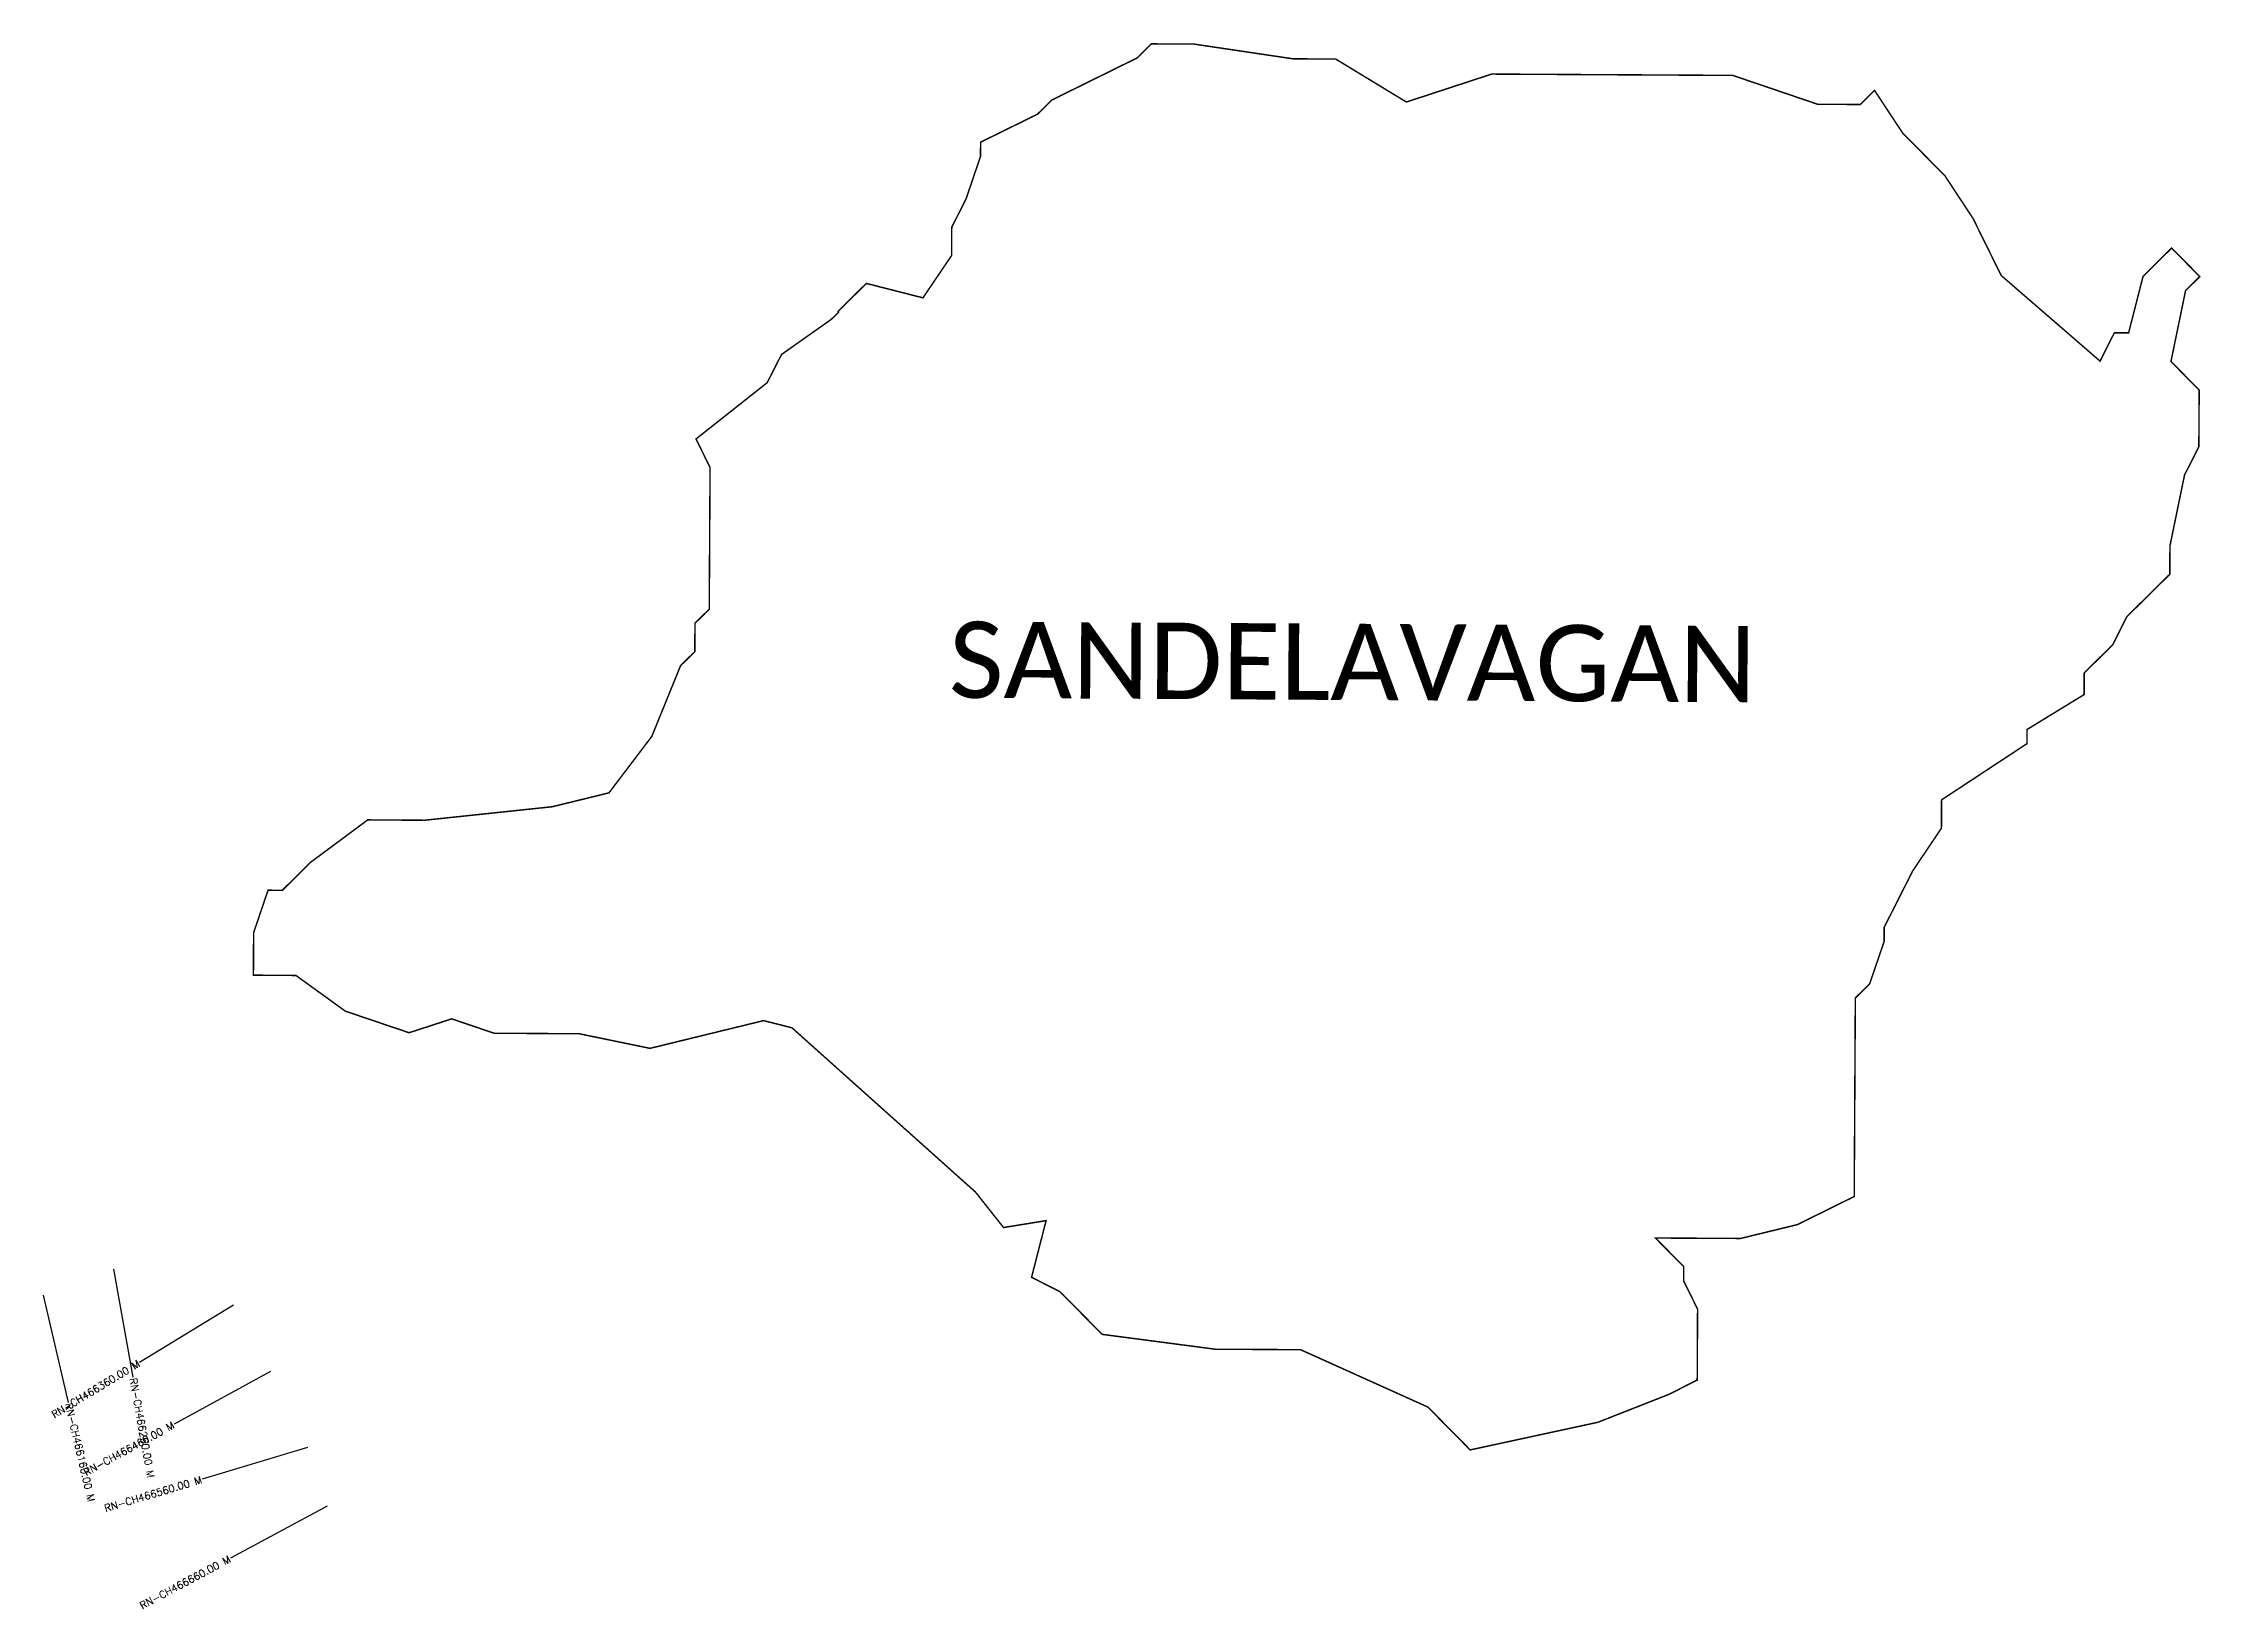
# Model space of a CAD drawing. Header units: metres. Extents: x 308589 to 313543, y 1909940 to 1912075.
# Drawn here: x 310601 to 313543, y 1909940 to 1912075 of the extents above; entities that cross this region are included whole.
import ezdxf
from ezdxf.enums import TextEntityAlignment as Align

# ---------------------------------------------------------------- set-up
doc = ezdxf.new("R2010")
doc.units = ezdxf.units.M
for name, color, linetype in [('CS', 134, 'Continuous'), ('CSMark', 6, 'Continuous'), ('VILLAGE NAME', 250, 'Continuous')]:
    doc.layers.add(name, color=color, linetype=linetype)
doc.styles.get("Standard").update_dxf_attribs({"font": 'simplex.shx'})

msp = doc.modelspace()

# ---------------------------------------------------------------- texts
at = {"layer": 'CSMark'}
for s, rotation, p in [('RN-CH466360.00 M', 31.3444, (310731.6, 1910275.2)), ('RN-CH466460.00 M', 28.6299, (310778.6, 1910191)), ('RN-CH466560.00 M', 16.7544, (310817, 1910116.1)), ('RN-CH466660.00 M', 28.2096, (310855.4, 1910008.3))]:
    msp.add_text(s, height=10, rotation=rotation, dxfattribs=at).set_placement(p, align=Align.MIDDLE_RIGHT)
for s, rotation, p in [('RN-CH466260.00 M', 280.2385, (310723.7, 1910254.3)), ('RN-CH466160.00 M', 283.22, (310635.5, 1910220.2))]:
    msp.add_text(s, height=10, rotation=rotation, dxfattribs=at).set_placement(p, align=Align.MIDDLE_LEFT)
at = {"layer": 'VILLAGE NAME', "insert": (311836.5, 1911286.2), "char_height": 104.042, "attachment_point": 1, "rotation": 359.6762}
msp.add_mtext_dynamic_manual_height_columns('{\\fCalibri|b0|i0|c0|p34;SANDELAVAGAN}', width=1419.772, gutter_width=520.2, heights=[0], dxfattribs=at)

# ---------------------------------------------------------------- linework, layer by layer
at = {"color": 6, "const_width": 2, "flags": 128}
msp.add_lwpolyline([(311800.7, 1911727.6), (311839.8, 1911785.4), (311840, 1911824), (311859.5, 1911862.6), (311879.2, 1911920.5), (311879.3, 1911939.9), (311956.9, 1911978.1), (311976.4, 1911997.4), (312092.7, 1912054.8), (312112.2, 1912074), (312170.2, 1912073.7), (312305.5, 1912053.6), (312363.5, 1912053.3), (312459.9, 1911994.7), (312576.2, 1912032.8), (312905, 1912031), (313020.8, 1911991.6), (313078.9, 1911991.3), (313098.3, 1912010.5), (313136.7, 1911952.3), (313194.4, 1911893.9), (313232.7, 1911835.7), (313271, 1911758.1), (313405.8, 1911641.3), (313425.3, 1911679.9), (313444.7, 1911679.8), (313464.5, 1911757), (313503.4, 1911795.5), (313541.8, 1911756.6), (313522.4, 1911737.4), (313502.5, 1911640.8), (313541, 1911601.8), (313540.5, 1911524.5), (313521, 1911485.9), (313501.1, 1911389.3), (313500.9, 1911350.6), (313442.5, 1911292.9), (313423, 1911254.3), (313384.1, 1911215.9), (313384.1, 1911186.5), (313306.3, 1911138.9), (313306.2, 1911119.6), (313189.7, 1911042.9), (313189.5, 1911004.2), (313150.5, 1910946.3), (313111.4, 1910869), (313111.4, 1910849.8), (313091.6, 1910791.9), (313072.1, 1910772.7), (313070.6, 1910501.9), (312993.1, 1910463.6), (312915.6, 1910444.7), (312799.5, 1910445.3), (312838, 1910406.5), (312837.9, 1910387.1), (312857, 1910348.3), (312856.5, 1910251.6), (312818, 1910232.1), (312721.1, 1910194), (312546.9, 1910156.3), (312489.3, 1910214.7), (312315.6, 1910293), (312199.6, 1910293.6), (312045.1, 1910313.9), (311987.4, 1910372.2), (311948.8, 1910391.7), (311968.6, 1910469), (311910.6, 1910459.6), (311872.2, 1910508.1), (311622.1, 1910732), (311583.4, 1910741.8), (311428.5, 1910704), (311332, 1910723.9), (311216, 1910724.6), (311158.1, 1910744.2), (311100, 1910725.3), (311013.1, 1910754.7), (310945.7, 1910803.4), (310887.7, 1910803.8), (310888, 1910861.8), (310907.7, 1910919.7), (310927.1, 1910919.5), (310966, 1910958), (311043.6, 1911015.6), (311121, 1911015.1), (311295, 1911033.5), (311372.5, 1911052.4), (311430.9, 1911129.4), (311470.2, 1911225.9), (311489.6, 1911245.1), (311489.8, 1911283.7), (311509.3, 1911303), (311510.4, 1911496.3), (311491.2, 1911535.1), (311588.3, 1911611.9), (311607.9, 1911650.4), (311641.9, 1911674.4), (311675.9, 1911698.4), (311685.6, 1911708), (311684.9, 1911709.1), (311691.6, 1911715.7), (311723.5, 1911747.3), (311800.7, 1911727.6)], dxfattribs=at)
at = {"layer": 'CS'}
for p, q in [((310696.9, 1910402.9), (310723.5, 1910255.3)), ((310601, 1910367.2), (310635.3, 1910221.1)), ((310860.6, 1910353.7), (310732.4, 1910275.7)), ((310911.1, 1910263.4), (310779.5, 1910191.5)), ((310961.6, 1910159.7), (310817.9, 1910116.4)), ((310988.5, 1910079.7), (310856.3, 1910008.8))]:
    msp.add_line(p, q, dxfattribs=at)

msp.set_redraw_order([(e.dxf.handle, doc.entitydb.next_handle()) for e in msp.query("TEXT MTEXT ATTDEF DIMENSION ARC_DIMENSION")])  # texts and dimensions are drawn at this point

doc.saveas('drawing.dxf')
